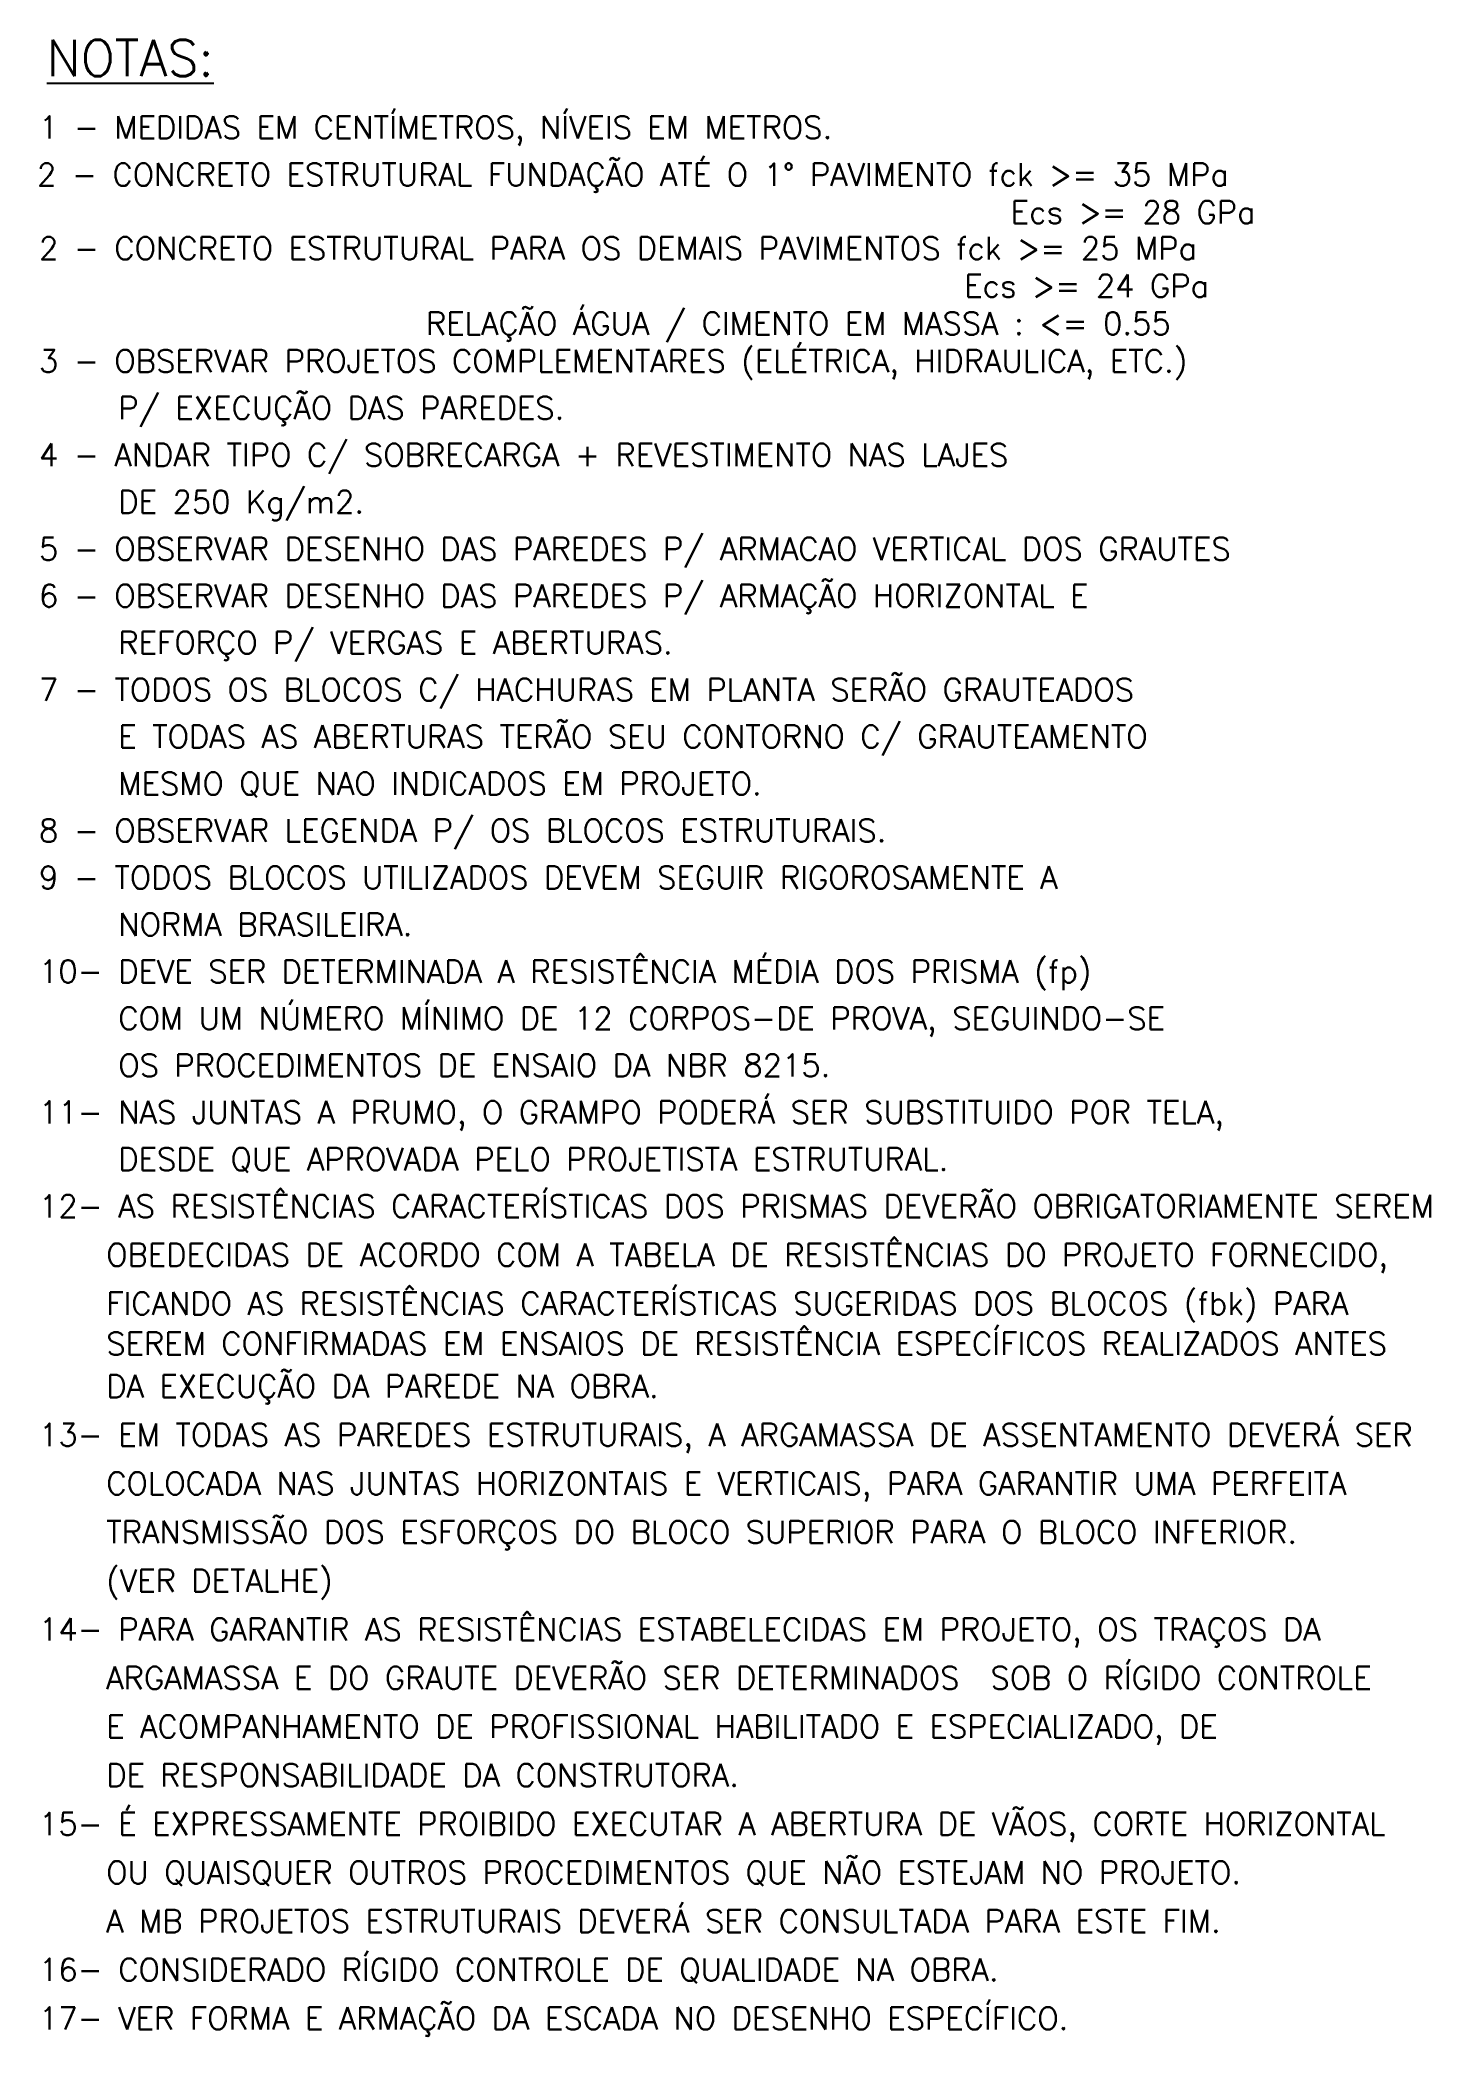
# Model space of a CAD drawing. Extents: x -14651 to 3487, y -4567 to -809.
# Drawn here: x -14633 to -13863, y -3711 to -2606 of the extents above; entities that cross this region are included whole.
import ezdxf

# ---------------------------------------------------------------- set-up
doc = ezdxf.new("R2010")
doc.units = 0
doc.header["$LTSCALE"] = 25
doc.layers.add('TEXTO', color=3, linetype='Continuous')
doc.styles.add('Texto2', font='romans.shx', dxfattribs={"height": 12.5})
doc.styles.add('Texto3', font='romans.shx', dxfattribs={"height": 20})

msp = doc.modelspace()

# ---------------------------------------------------------------- texts
at = {"layer": 'TEXTO', "color": 4, "style": 'Texto3'}
msp.add_text('%%UNOTAS:', height=20, dxfattribs=at).set_placement((-14629.32, -2625.88))
at = {"layer": 'TEXTO', "color": 3, "style": 'Texto2'}
for s, p in [('1 - MEDIDAS EM CENTÍMETROS, NÍVEIS EM METROS.', (-14633.58, -2660.54)), ('2 - CONCRETO ESTRUTURAL FUNDAÇÃO ATÉ O 1° PAVIMENTO fck >= 35 MPa', (-14634.66, -2686.69)), ('                       Ecs >= 28 GPa', (-14309.71, -2707.49)), ('2 - CONCRETO ESTRUTURAL PARA OS DEMAIS PAVIMENTOS fck >= 25 MPa', (-14633.58, -2727.5)), ('                       Ecs >= 24 GPa', (-14335.44, -2748.3)), ('                       RELAÇÃO ÁGUA / CIMENTO EM MASSA : <= 0.55', (-14633.58, -2769.1)), ('3 - OBSERVAR PROJETOS COMPLEMENTARES (ELÉTRICA, HIDRAULICA, ETC.)', (-14633.58, -2789.9)), ('   P/ EXECUÇÃO DAS PAREDES.', (-14617.58, -2815.9)), ('4 - ANDAR TIPO C/ SOBRECARGA + REVESTIMENTO NAS LAJES ', (-14633.58, -2841.9)), ('   DE 250 Kg/m2.', (-14617.58, -2867.9)), ('5 - OBSERVAR DESENHO DAS PAREDES P/ ARMACAO VERTICAL DOS GRAUTES', (-14633.58, -2893.9)), ('6 - OBSERVAR DESENHO DAS PAREDES P/ ARMAÇÃO HORIZONTAL E ', (-14633.58, -2919.9)), ('   REFORÇO P/ VERGAS E ABERTURAS.', (-14617.58, -2945.9)), ('7 - TODOS OS BLOCOS C/ HACHURAS EM PLANTA SERÃO GRAUTEADOS', (-14633.58, -2971.9)), ('   E TODAS AS ABERTURAS TERÃO SEU CONTORNO C/ GRAUTEAMENTO', (-14617.58, -2997.9)), ('   MESMO QUE NAO INDICADOS EM PROJETO.', (-14617.58, -3023.9)), ('8 - OBSERVAR LEGENDA P/ OS BLOCOS ESTRUTURAIS.', (-14633.58, -3049.9)), ('9 - TODOS BLOCOS UTILIZADOS DEVEM SEGUIR RIGOROSAMENTE A ', (-14633.58, -3075.9)), ('   NORMA BRASILEIRA. ', (-14617.58, -3101.9)), ('10- DEVE SER DETERMINADA A RESISTÊNCIA MÉDIA DOS PRISMA (fp) ', (-14633.58, -3127.9)), ('   COM UM NÚMERO MÍNIMO DE 12 CORPOS-DE PROVA, SEGUINDO-SE ', (-14617.58, -3153.9)), ('   OS PROCEDIMENTOS DE ENSAIO DA NBR 8215.', (-14617.58, -3179.9)), ('11- NAS JUNTAS A PRUMO, O GRAMPO PODERÁ SER SUBSTITUIDO POR TELA,', (-14633.58, -3205.9)), ('   DESDE QUE APROVADA PELO PROJETISTA ESTRUTURAL.', (-14617.58, -3231.9)), ('12- AS RESISTÊNCIAS CARACTERÍSTICAS DOS PRISMAS DEVERÃO OBRIGATORIAMENTE SEREM', (-14633.58, -3257.9)), ('    OBEDECIDAS DE ACORDO COM A TABELA DE RESISTÊNCIAS DO PROJETO FORNECIDO,', (-14633.58, -3284.83)), ('    FICANDO AS RESISTÊNCIAS CARACTERÍSTICAS SUGERIDAS DOS BLOCOS (fbk) PARA', (-14633.58, -3311.76)), ('    SEREM CONFIRMADAS EM ENSAIOS DE RESISTÊNCIA ESPECÍFICOS REALIZADOS ANTES', (-14633.58, -3333.99)), ('    DA EXECUÇÃO DA PAREDE NA OBRA.', (-14633.58, -3357.61)), ('13- EM TODAS AS PAREDES ESTRUTURAIS, A ARGAMASSA DE ASSENTAMENTO DEVERÁ SER', (-14633.58, -3384.48)), ('    COLOCADA NAS JUNTAS HORIZONTAIS E VERTICAIS, PARA GARANTIR UMA PERFEITA', (-14633.58, -3411.41)), ('    TRANSMISSÃO DOS ESFORÇOS DO BLOCO SUPERIOR PARA O BLOCO INFERIOR.', (-14633.58, -3438.34)), ('    (VER DETALHE)', (-14633.58, -3465.27)), ('14- PARA GARANTIR AS RESISTÊNCIAS ESTABELECIDAS EM PROJETO, OS TRAÇOS DA ', (-14633.58, -3492.2)), ('    ARGAMASSA E DO GRAUTE DEVERÃO SER DETERMINADOS  SOB O RÍGIDO CONTROLE', (-14633.58, -3519.13)), ('    E ACOMPANHAMENTO DE PROFISSIONAL HABILITADO E ESPECIALIZADO, DE ', (-14633.58, -3546.05)), ('    DE RESPONSABILIDADE DA CONSTRUTORA.', (-14633.58, -3572.98)), ('15- É EXPRESSAMENTE PROIBIDO EXECUTAR A ABERTURA DE VÃOS, CORTE HORIZONTAL', (-14633.58, -3599.91)), ('    OU QUAISQUER OUTROS PROCEDIMENTOS QUE NÃO ESTEJAM NO PROJETO. ', (-14633.58, -3626.84)), ('    A MB PROJETOS ESTRUTURAIS DEVERÁ SER CONSULTADA PARA ESTE FIM. ', (-14633.58, -3653.77)), ('16- CONSIDERADO RÍGIDO CONTROLE DE QUALIDADE NA OBRA.', (-14633.58, -3680.7)), ('17- VER FORMA E ARMAÇÃO DA ESCADA NO DESENHO ESPECÍFICO.', (-14633.58, -3707.63))]:
    msp.add_text(s, height=12.5, dxfattribs=at).set_placement(p)

doc.saveas('drawing.dxf')
